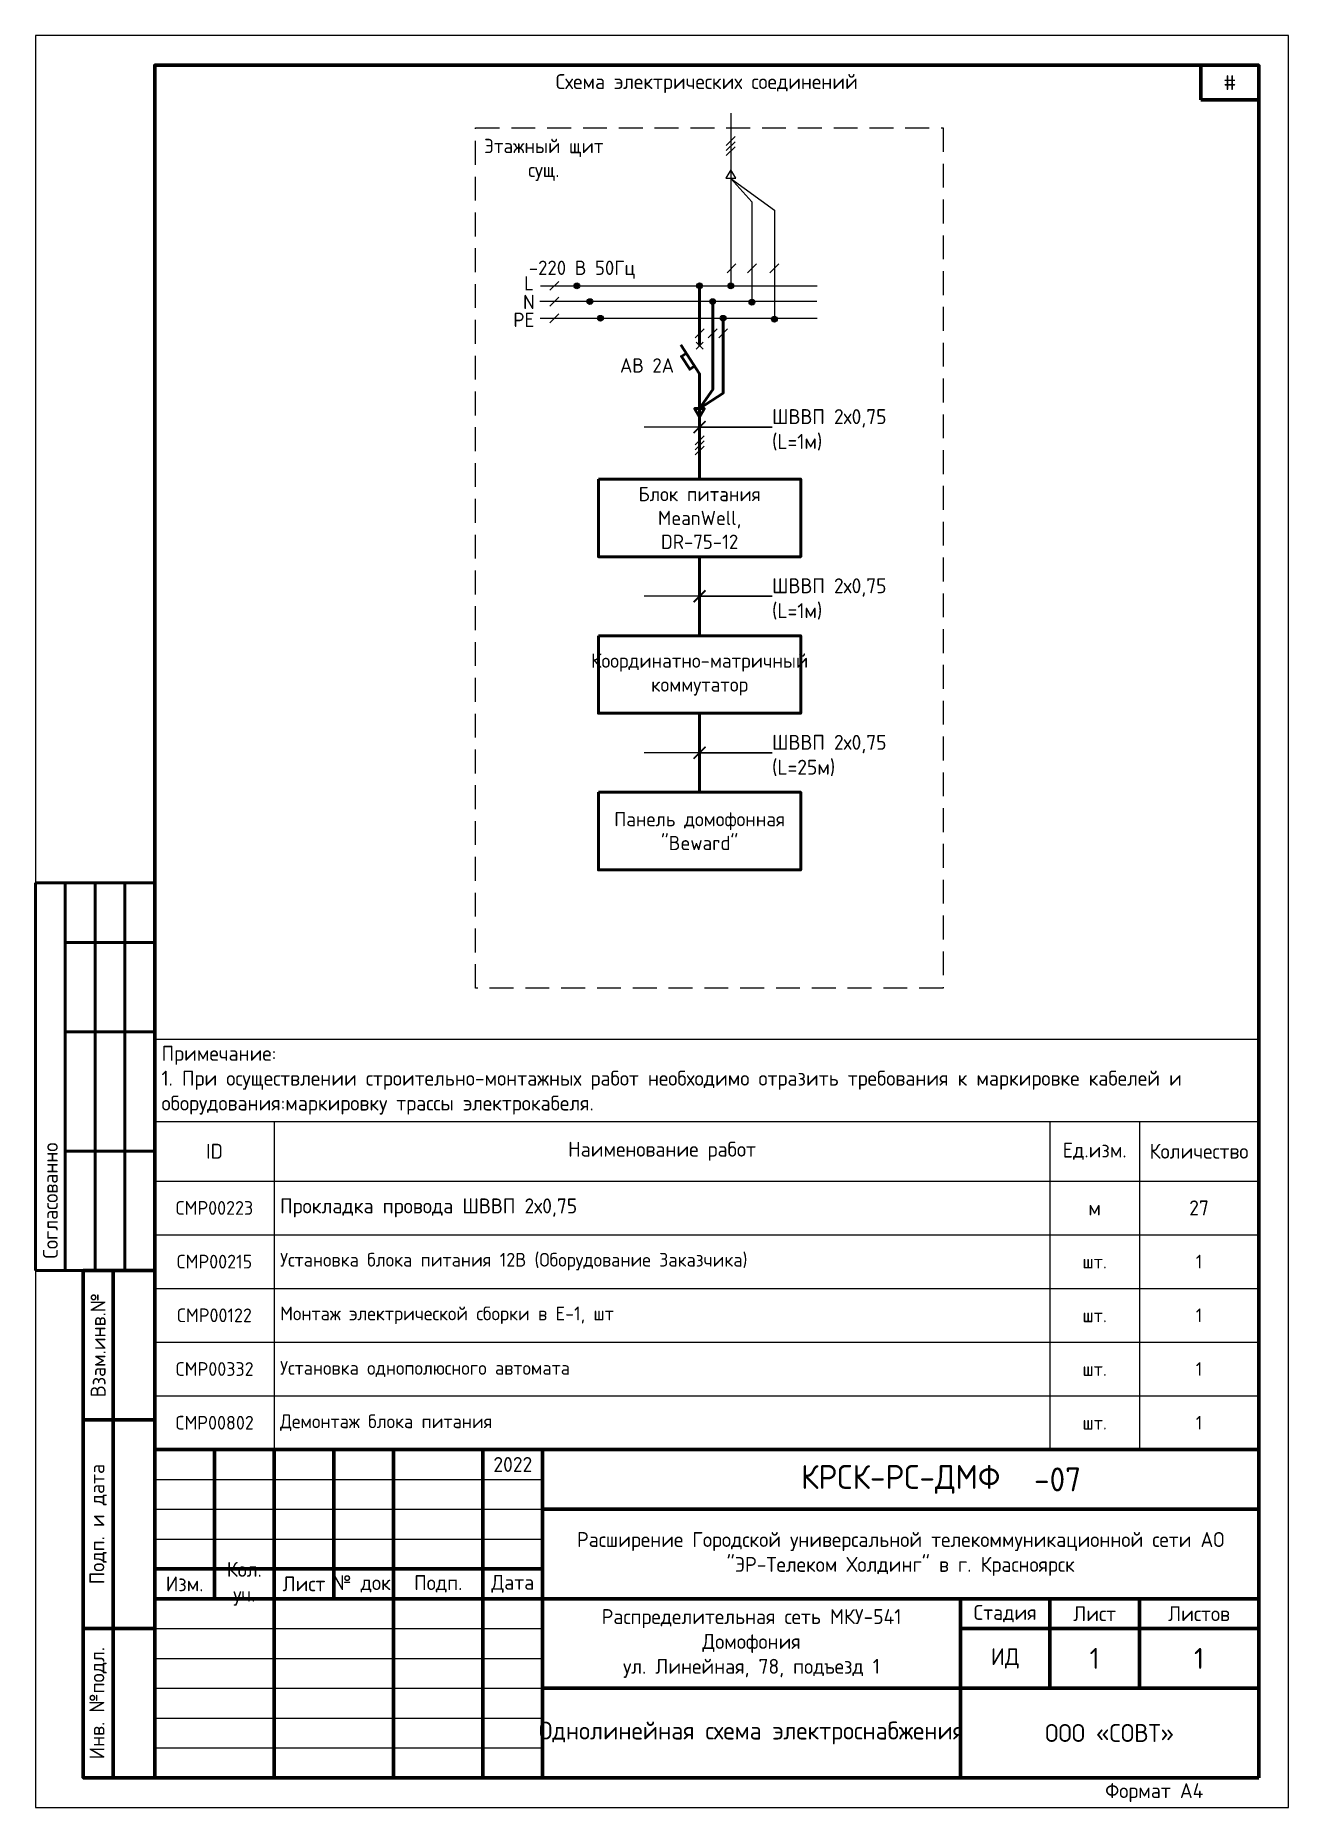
# Model space of a CAD drawing. Header units: millimetres. Extents: x -1818 to 2939, y -1518 to -220.
# Drawn here: x 2729.3 to 2939.3, y -516.9 to -219.9 of the extents above; entities that cross this region are included whole.
import ezdxf
from ezdxf import colors
from ezdxf.entities.mleader import LeaderData, LeaderLine
from ezdxf.math import Vec2, Vec3

# ---------------------------------------------------------------- set-up
doc = ezdxf.new("R2010")
doc.units = ezdxf.units.MM
doc.linetypes.add('HIDDEN', pattern=[6, 4, -2])
doc.layers.add('(034) Оформление_0', color=7, linetype='Continuous', lineweight=9)
doc.layers.add('_', color=7, linetype='Continuous')
doc.layers.add('_Проектируемое оборудование_кабели', color=7, linetype='Continuous', lineweight=50, true_color=0x000000)
doc.layers.add('ВЭ', color=7, linetype='Continuous', plot=False)
doc.styles.get("Standard").update_dxf_attribs({"font": 'GOST Common.ttf'})

msp = doc.modelspace()

# ---------------------------------------------------------------- texts
at = {"layer": '(034) Оформление_0'}
for s, insert, char_height, width, attachment_point in [('Схема электрических соединений', (2841.78, -226.39), 2.5, 265.6966, 2), ('-07', (2896.63, -461.91), 4, 48.846, 4), ('1', (2924.28, -491.91), 3.5, 20, 5), ('Однолинейная схема электроснабжения', (2849.28, -504.41), 3, 70, 5)]:
    msp.add_mtext(s, dxfattribs=dict(at, insert=insert, char_height=char_height, width=width, attachment_point=attachment_point))
at = {"layer": '(034) Оформление_0', "linetype": 'Continuous', "ltscale": 5, "char_height": 2.4}
for s, insert, attachment_point in [('Этажный щит\\Pсущ.', (2814.47, -240.76), 5), ('-220 В 50Гц', (2811.96, -257.65), 1), ('L', (2811.16, -260.24), 1), ('N', (2810.99, -263.38), 1), ('PE', (2809.37, -266.37), 1), ('АВ 2А', (2831.77, -275.22), 5)]:
    msp.add_mtext(s, dxfattribs=dict(at, insert=insert, attachment_point=attachment_point))
at = {"layer": '(034) Оформление_0', "linetype": 'Continuous', "ltscale": 5, "char_height": 2.4, "width": 33.9095, "attachment_point": 5}
for s, insert in [('Блок питания\\PMeanWell, \\PDR-75-12', (2840.58, -300.77)), ('Координатно-матричный\\Pкоммутатор', (2840.58, -327.01)), ('Панель домофонная "Beward"', (2840.58, -353.25))]:
    msp.add_mtext(s, dxfattribs=dict(at, insert=insert))

# ---------------------------------------------------------------- blocks, each defined once
blk = doc.blocks.new('*T272')
at = {"layer": '(034) Оформление_0', "lineweight": 60, "transparency": 16777216}
for p, q in [((0, 0), (185, 0)), ((0, 0), (0, -55)), ((10, 0), (10, -25)), ((20, 0), (20, -55)), ((30, 0), (30, -25)), ((40, 0), (40, -55)), ((55, 0), (55, -55)), ((65, 0), (65, -55)), ((185, 0), (185, -55)), ((65, -10), (185, -10)), ((0, -20), (65, -20)), ((0, -25), (185, -25)), ((135, -25), (135, -55)), ((150, -25), (150, -40)), ((165, -25), (165, -40)), ((135, -30), (185, -30)), ((65, -40), (185, -40)), ((0, -55), (185, -55))]:
    blk.add_line(p, q, dxfattribs=at)
at = {"layer": '(034) Оформление_0', "transparency": 16777216}
for p, q in [((0, -5), (65, -5)), ((0, -10), (65, -10)), ((0, -15), (65, -15)), ((0, -30), (65, -30)), ((0, -35), (65, -35)), ((0, -40), (65, -40)), ((0, -45), (65, -45)), ((0, -50), (65, -50))]:
    blk.add_line(p, q, dxfattribs=at)
at = {"layer": '(034) Оформление_0', "color": 0, "lineweight": 60, "transparency": 16777216, "attachment_point": 5}
for s, insert, char_height, width in [('2022', (60, -2.5), 2.5, 10), ('{\\fGOST Common|b0|i0|c0;КРСК-РС-ДМФ', (125, -5), 4, 120), ('{\\fGOST Common|b0|i0|c0;Расширение Городской универсальной телекоммуникационной сети АО "ЭР-Телеком Холдинг" в г. Красноярск', (125, -17.5), 2.5, 120), ('Кол. уч.', (15, -22.5), 2.5, 10), ('Изм.', (5, -22.5), 2.5, 10), ('Лист', (25, -22.5), 2.5, 10), ('№ док.', (35, -22.5), 2.5, 10), ('Подп.', (47.5, -22.5), 2.5, 15), ('Дата', (60, -22.5), 2.5, 10), ('Стадия', (142.5, -27.5), 2.5, 15), ('Лист', (157.5, -27.5), 2.5, 15), ('Листов', (175, -27.5), 2.5, 20), ('{\\fGOST Common|b0|i0|c0;Распределительная сеть МКУ-541^JДомофония^Jул. Линейная, 78, подъезд 1', (100, -32.5), 2.5, 70), ('ИД', (142.5, -35), 2.822, 15), ('1', (157.5, -35), 3.5, 15), ('{\\fGOST Common|b0|i0|c0;ООО «СОВТ»', (160, -47.5), 3, 50)]:
    blk.add_mtext(s, dxfattribs=dict(at, insert=insert, char_height=char_height, width=width))
blk = doc.blocks.new('*U271')
blk.add_blockref('*T272', (-185, 55))
blk = doc.blocks.new('*T212')
at = {"layer": '(034) Оформление_0', "color": 0, "lineweight": 50, "transparency": 16777216}
for p, q in [((0, 0), (0, 65)), ((0, 65), (20, 65)), ((5, 0), (5, 65)), ((10, 0), (10, 65)), ((15, 0), (15, 65)), ((20, 0), (20, 65)), ((5, 55), (20, 55)), ((5, 40), (20, 40)), ((5, 20), (20, 20)), ((0, 0), (20, 0))]:
    blk.add_line(p, q, dxfattribs=at)
at = {"layer": '(034) Оформление_0', "color": 0, "transparency": 16777216, "insert": (2.5, 2), "char_height": 2.5, "width": 61, "attachment_point": 4, "rotation": 90}
blk.add_mtext('Согласованно', dxfattribs=at)
blk = doc.blocks.new('*T213')
at = {"lineweight": 60, "transparency": 16777216}
for p, q in [((0, 0), (9.69, 0)), ((0, 0), (0, -5.814)), ((9.69, 0), (9.69, -5.814)), ((0, -5.814), (9.69, -5.814))]:
    blk.add_line(p, q, dxfattribs=at)
at = {"color": 0, "transparency": 16777216, "insert": (4.845, -2.907), "char_height": 2.5, "width": 9.69, "attachment_point": 5}
blk.add_mtext('#', dxfattribs=at)
blk = doc.blocks.new('*U211')
at = {"layer": '(034) Оформление_0', "lineweight": 60}
for p, q in [((20, 90), (8, 90)), ((13, 5), (13, 90)), ((20, 65), (8, 65)), ((20, 30), (8, 30))]:
    blk.add_line(p, q, dxfattribs=at)
at = {"layer": '(034) Оформление_0'}
blk.add_lwpolyline([(210, 297), (0, 297), (0, 0), (210, 0)], close=True, dxfattribs=at)
at = {"layer": '(034) Оформление_0', "lineweight": 60}
for points in [[(205, 5), (205, 292), (20, 292), (20, 5)], [(20, 90), (8, 90), (8, 5), (20, 5)]]:
    blk.add_lwpolyline(points, close=True, dxfattribs=at)
for name, p in [('*T213', (195.31, 292)), ('*T212', (0, 90)), ('*U271', (205, 5))]:
    blk.add_blockref(name, p)
at = {"layer": '(034) Оформление_0', "char_height": 2.5, "attachment_point": 5, "rotation": 90}
for s, insert, width in [('Взам.инв.№', (10.5, 77.5), 25), ('Подп. и дата', (10.5, 47.5), 35), ('Инв. №подл.', (10.5, 17.5), 25)]:
    blk.add_mtext(s, dxfattribs=dict(at, insert=insert, width=width))
at = {"insert": (187.5, 2.5), "char_height": 2.5, "width": 35, "attachment_point": 5}
blk.add_mtext('Формат А4', dxfattribs=at)
blk = doc.blocks.new('_ArchTick')
at = {"color": 0, "const_width": 0.15}
blk.add_lwpolyline([(-0.5, -0.5), (0.5, 0.5)], dxfattribs=at)
blk = doc.blocks.new('*T262')
at = {"lineweight": 9, "transparency": 16777216}
for p, q in [((0, -13.8), (185, -13.8)), ((0, -13.8), (0, -68.8)), ((20, -13.8), (20, -68.8)), ((150, -13.8), (150, -23.8)), ((165, -13.8), (165, -68.8)), ((185, -13.8), (185, -68.8)), ((0, -23.8), (185, -23.8)), ((0, -32.8), (20, -32.8)), ((150, -32.8), (185, -32.8)), ((150, -32.8), (150, -68.8)), ((0, -41.8), (185, -41.8)), ((0, -50.8), (185, -50.8)), ((0, -59.8), (185, -59.8)), ((0, -68.8), (185, -68.8))]:
    blk.add_line(p, q, dxfattribs=at)
at = {"color": 0, "lineweight": -2, "transparency": 16777216}
for p in [(150, -23.8), (20, -32.8)]:
    blk.add_line(p, (150, -32.8), dxfattribs=at)
at = {"layer": 'Defpoints', "color": 8, "linetype": 'ByBlock', "lineweight": 0, "transparency": 16777216}
for p, q in [((0, 0), (185, 0)), ((0, 0), (0, -13.8)), ((185, 0), (185, -13.8))]:
    blk.add_line(p, q, dxfattribs=at)
at = {"color": 0, "transparency": 16777216}
for s, insert, char_height, width, attachment_point in [('{\\C256;Примечание: \\P1. При осуществлении строительно-монтажных работ необходимо отразить требования к маркировке кабелей и оборудования:маркировку трассы электрокабеля.\\P}', (1.13, -6.9), 2.5, 182.7483, 4), ('ID', (10, -18.8), 2.5, 17.7483, 5), ('Количество', (175, -18.8), 2.5, 17.7483, 5), ('Прокладка провода ШВВП 2х0,75^J', (20.98, -28.3), 2.5074, 128.0306, 4), ('СМР00223', (10, -28.3), 2.3, 18.0306, 5), ('м', (157.5, -28.3), 2.51, 13.0306, 5), ('27', (175, -28.3), 2.507, 18.0306, 5), ('{\\C256;Установка блока питания 12В (Оборудование Заказчика)}', (21, -37.3), 2.3, 128, 4), ('СМР00215', (10, -37.3), 2.3, 20, 5), ('{\\C256;шт.}', (157.5, -37.3), 2.3, 15, 5), ('СМР00122', (10, -46.3), 2.3, 20, 5), ('Монтаж электрической сборки в Е-1, шт', (21, -46.3), 2.3, 128, 4), ('{\\C256;шт.}', (157.5, -46.3), 2.3, 15, 5), ('CMP00332', (10, -55.3), 2.3, 20, 5), ('Установка однополюсного автомата', (21, -55.3), 2.3, 128, 4), ('{\\C256;шт.}', (157.5, -55.3), 2.3, 15, 5), ('CMP00802^J', (10, -64.3), 2.3, 20, 5), ('Демонтаж блока питания^J', (21, -64.3), 2.3, 128, 4), ('{\\C256;шт.}', (157.5, -64.3), 2.3, 15, 5)]:
    blk.add_mtext(s, dxfattribs=dict(at, insert=insert, char_height=char_height, width=width, attachment_point=attachment_point))
at = {"transparency": 16777216, "attachment_point": 5}
for s, insert, char_height, width in [('Наименование работ', (85, -18.8), 2.5, 127.7483), ('Ед.изм.', (157.5, -18.8), 2.5, 12.7483), ('1', (175, -37.3), 2.3, 20), ('1', (175, -46.3), 2.3, 20), ('1', (175, -55.3), 2.3, 20), ('1', (175, -64.3), 2.3, 20)]:
    blk.add_mtext(s, dxfattribs=dict(at, insert=insert, char_height=char_height, width=width))

# ---------------------------------------------------------------- hatches: boundary and pattern name
at = {"layer": '_', "linetype": 'Continuous', "lineweight": 0, "ltscale": 5}
h = msp.add_hatch(color=256, dxfattribs=at)
h.dxf.hatch_style = 1
edge = h.paths.add_edge_path()
edge.add_arc((2820.01, -261.87), 0.48, 0, 360)
h = msp.add_hatch(color=256, dxfattribs=at)
h.dxf.hatch_style = 1
edge = h.paths.add_edge_path()
edge.add_arc((2822.2, -264.52), 0.48, 0, 360)
h = msp.add_hatch(color=256, dxfattribs=at)
h.dxf.hatch_style = 1
edge = h.paths.add_edge_path()
edge.add_arc((2840.58, -261.87), 0.48, 0, 360)
h = msp.add_hatch(color=256, dxfattribs=at)
h.dxf.hatch_style = 1
edge = h.paths.add_edge_path()
edge.add_arc((2842.77, -264.52), 0.48, 0, 360)
h = msp.add_hatch(color=256, dxfattribs=at)
h.dxf.hatch_style = 1
edge = h.paths.add_edge_path()
edge.add_arc((2845.8, -261.87), 0.48, 0, 360)
h = msp.add_hatch(color=256, dxfattribs=at)
h.dxf.hatch_style = 1
edge = h.paths.add_edge_path()
edge.add_arc((2849.35, -264.61), 0.48, 0, 360)
h = msp.add_hatch(color=256, dxfattribs=at)
h.dxf.hatch_style = 1
edge = h.paths.add_edge_path()
edge.add_arc((2823.95, -267.31), 0.48, 0, 360)
h = msp.add_hatch(color=256, dxfattribs=at)
h.dxf.hatch_style = 1
edge = h.paths.add_edge_path()
edge.add_arc((2844.52, -267.31), 0.48, 0, 360)
h = msp.add_hatch(color=256, dxfattribs=at)
h.dxf.hatch_style = 1
edge = h.paths.add_edge_path()
edge.add_arc((2853.12, -267.46), 0.48, 0, 360)

# ---------------------------------------------------------------- linework, layer by layer
for p, q in [((2845.05, -238.36), (2846.55, -236.86)), ((2845.05, -239.21), (2846.55, -237.71)), ((2845.05, -240.05), (2846.55, -238.56)), ((2845.18, -259.71), (2846.68, -258.21)), ((2848.6, -259.71), (2850.1, -258.21)), ((2852.37, -259.71), (2853.87, -258.21)), ((2815.47, -262.62), (2816.97, -261.12)), ((2815.47, -265.27), (2816.97, -263.77)), ((2815.47, -268.06), (2816.97, -266.56)), ((2839.83, -270.56), (2841.33, -269.06)), ((2842.02, -270.59), (2843.51, -269.09)), ((2843.78, -270.59), (2845.27, -269.09)), ((2839.98, -272.49), (2841.18, -271.29)), ((2839.98, -271.29), (2841.18, -272.49)), ((2839.83, -288.53), (2841.33, -287.03)), ((2839.83, -289.37), (2841.33, -287.87)), ((2839.83, -290.22), (2841.33, -288.72))]:
    msp.add_line(p, q, dxfattribs=at)
at = {"layer": '_', "linetype": 'Continuous', "lineweight": 0, "ltscale": 5, "flags": 128}
for points in [[(2845.8, -232.93), (2845.8, -261.87)], [(2845.8, -243.88), (2849.35, -247.77), (2849.35, -264.61)], [(2845.82, -243.88), (2853.12, -249.19), (2853.12, -267.46)], [(2813.91, -261.87), (2860.31, -261.87)], [(2860.25, -264.52), (2813.81, -264.52)], [(2813.86, -267.31), (2860.31, -267.31)]]:
    msp.add_lwpolyline(points, dxfattribs=at)
at = {"layer": '_', "linetype": 'HIDDEN', "lineweight": 0}
msp.add_lwpolyline([(2803.05, -235.41), (2881.39, -235.41), (2881.39, -379.58), (2803.05, -379.58)], close=True, dxfattribs=at)
at = {"layer": '_', "linetype": 'Continuous', "lineweight": 0, "ltscale": 5, "flags": 128}
msp.add_lwpolyline([(2845.8, -242.43), (2844.98, -243.85), (2846.63, -243.85)], close=True, dxfattribs=at)
at = {"layer": '_', "linetype": 'Continuous', "lineweight": 0, "ltscale": 5}
for centre in [(2820.01, -261.87), (2822.2, -264.52), (2840.58, -261.87), (2842.77, -264.52), (2845.8, -261.87), (2849.35, -264.61), (2823.95, -267.31), (2844.52, -267.31), (2853.12, -267.46)]:
    msp.add_circle(centre, 0.48, dxfattribs=at)
at = {"layer": '_Проектируемое оборудование_кабели', "ltscale": 5}
for p, q in [((2840.58, -282.45), (2840.58, -294.27)), ((2840.58, -307.27), (2840.58, -320.51)), ((2840.58, -333.51), (2840.58, -346.75))]:
    msp.add_line(p, q, dxfattribs=at)
at = {"layer": '_Проектируемое оборудование_кабели'}
msp.add_lwpolyline([(2840.58, -261.87), (2840.58, -271.89)], dxfattribs=at)
at = {"layer": '_Проектируемое оборудование_кабели', "ltscale": 5, "flags": 128}
for points in [[(2842.77, -264.52), (2842.77, -271.98), (2842.77, -279.25), (2840.58, -282.45)], [(2840.58, -282.45), (2844.52, -279.87), (2844.52, -267.31)], [(2840.58, -282.45), (2840.58, -276.63), (2837.44, -271.74)], [(2838.37, -273.18), (2837.54, -273.71), (2838.92, -275.86), (2839.75, -275.33)]]:
    msp.add_lwpolyline(points, dxfattribs=at)
msp.add_lwpolyline([(2840.58, -283.88), (2841.4, -282.45), (2839.75, -282.45)], close=True, dxfattribs=at)
at = {"layer": '_Проектируемое оборудование_кабели', "ltscale": 5}
for points in [[(2823.62, -294.27), (2857.53, -294.27), (2857.53, -307.27), (2823.62, -307.27)], [(2823.62, -320.51), (2857.53, -320.51), (2857.53, -333.51), (2823.62, -333.51)], [(2823.62, -346.75), (2857.53, -346.75), (2857.53, -359.75), (2823.62, -359.75)]]:
    msp.add_lwpolyline(points, close=True, dxfattribs=at)
at = {"layer": 'ВЭ'}
msp.add_lwpolyline([(2729.28, -516.91), (2939.28, -516.91), (2939.28, -219.91), (2729.28, -219.91)], close=True, dxfattribs=at)

# ---------------------------------------------------------------- block references
for name, p in [('*U211', (2729.28, -516.91)), ('*T262', (2749.28, -388.11))]:
    msp.add_blockref(name, p)

msp.set_redraw_order([(e.dxf.handle, doc.entitydb.next_handle()) for e in msp.query("TEXT MTEXT ATTDEF DIMENSION ARC_DIMENSION")])  # texts and dimensions are drawn at this point

# ---------------------------------------------------------------- leaders
ml = msp.add_multileader_mtext('Standard')
ml.set_content('ШВВП 2х0,75\\P(L=1м)', color=256)
ml.set_leader_properties()
ml.set_arrow_properties(name='ARCHTICK')
ml.build(insert=Vec2(0, 0))
ml.multileader.update_dxf_attribs({"text_left_attachment_type": 6, "text_right_attachment_type": 6, "dogleg_length": 0, "arrow_head_size": 2})
ctx = ml.context
ctx.base_point, ctx.char_height, ctx.arrow_head_size, ctx.landing_gap_size, ctx.plane_origin = Vec3(2852.72, -285.54), 2.5, 2, 0, Vec3(2797.71, -287.28)
ctx.left_attachment, ctx.right_attachment = 6, 6
notes = []
notes.append((ctx, [(0, (1, 1, 0), (2852.72, -285.54), (1, 0), 0, [(0, [(2840.58, -285.54)], 0, [])])]))
ctx.mtext.insert, ctx.mtext.flow_direction = Vec3(2852.72, -282.54), 5
ml = msp.add_multileader_mtext('Standard')
ml.set_content('ШВВП 2х0,75\\P(L=1м)', color=256)
ml.set_leader_properties()
ml.set_arrow_properties(name='ARCHTICK')
ml.build(insert=Vec2(0, 0))
ml.multileader.update_dxf_attribs({"text_left_attachment_type": 6, "text_right_attachment_type": 6, "dogleg_length": 0, "arrow_head_size": 2})
ctx = ml.context
ctx.base_point, ctx.char_height, ctx.arrow_head_size, ctx.landing_gap_size, ctx.plane_origin = Vec3(2852.72, -313.89), 2.5, 2, 0, Vec3(2797.71, -315.62)
ctx.left_attachment, ctx.right_attachment = 6, 6
notes.append((ctx, [(0, (1, 1, 0), (2852.72, -313.89), (1, 0), 0, [(0, [(2840.58, -313.89)], 0, [])])]))
ctx.mtext.insert, ctx.mtext.flow_direction = Vec3(2852.72, -310.89), 5
ml = msp.add_multileader_mtext('Standard')
ml.set_content('ШВВП 2х0,75\\P(L=25м)', color=256)
ml.set_leader_properties()
ml.set_arrow_properties(name='ARCHTICK')
ml.build(insert=Vec2(0, 0))
ml.multileader.update_dxf_attribs({"text_left_attachment_type": 6, "text_right_attachment_type": 6, "dogleg_length": 0, "arrow_head_size": 2})
ctx = ml.context
ctx.base_point, ctx.char_height, ctx.arrow_head_size, ctx.landing_gap_size, ctx.plane_origin = Vec3(2852.72, -340.13), 2.5, 2, 0, Vec3(2797.71, -341.86)
ctx.left_attachment, ctx.right_attachment = 6, 6
notes.append((ctx, [(0, (1, 1, 0), (2852.72, -340.13), (1, 0), 0, [(0, [(2840.58, -340.13)], 0, [])])]))
ctx.mtext.insert, ctx.mtext.flow_direction = Vec3(2852.72, -337.13), 5
for ctx, leaders in notes:
    for number, flags, end, landing, length, lines in leaders:
        leader = LeaderData()
        leader.index, (leader.has_last_leader_line, leader.has_dogleg_vector, leader.attachment_direction) = number, flags
        leader.last_leader_point, leader.dogleg_vector, leader.dogleg_length = Vec3(end), Vec3(landing), length
        for number, points, colour, breaks in lines:
            line = LeaderLine()
            line.index, line.vertices, line.color, line.breaks = number, Vec3.list(points), colors.encode_raw_color(colour), breaks
            leader.lines.append(line)
        ctx.leaders.append(leader)

doc.saveas('drawing.dxf')
